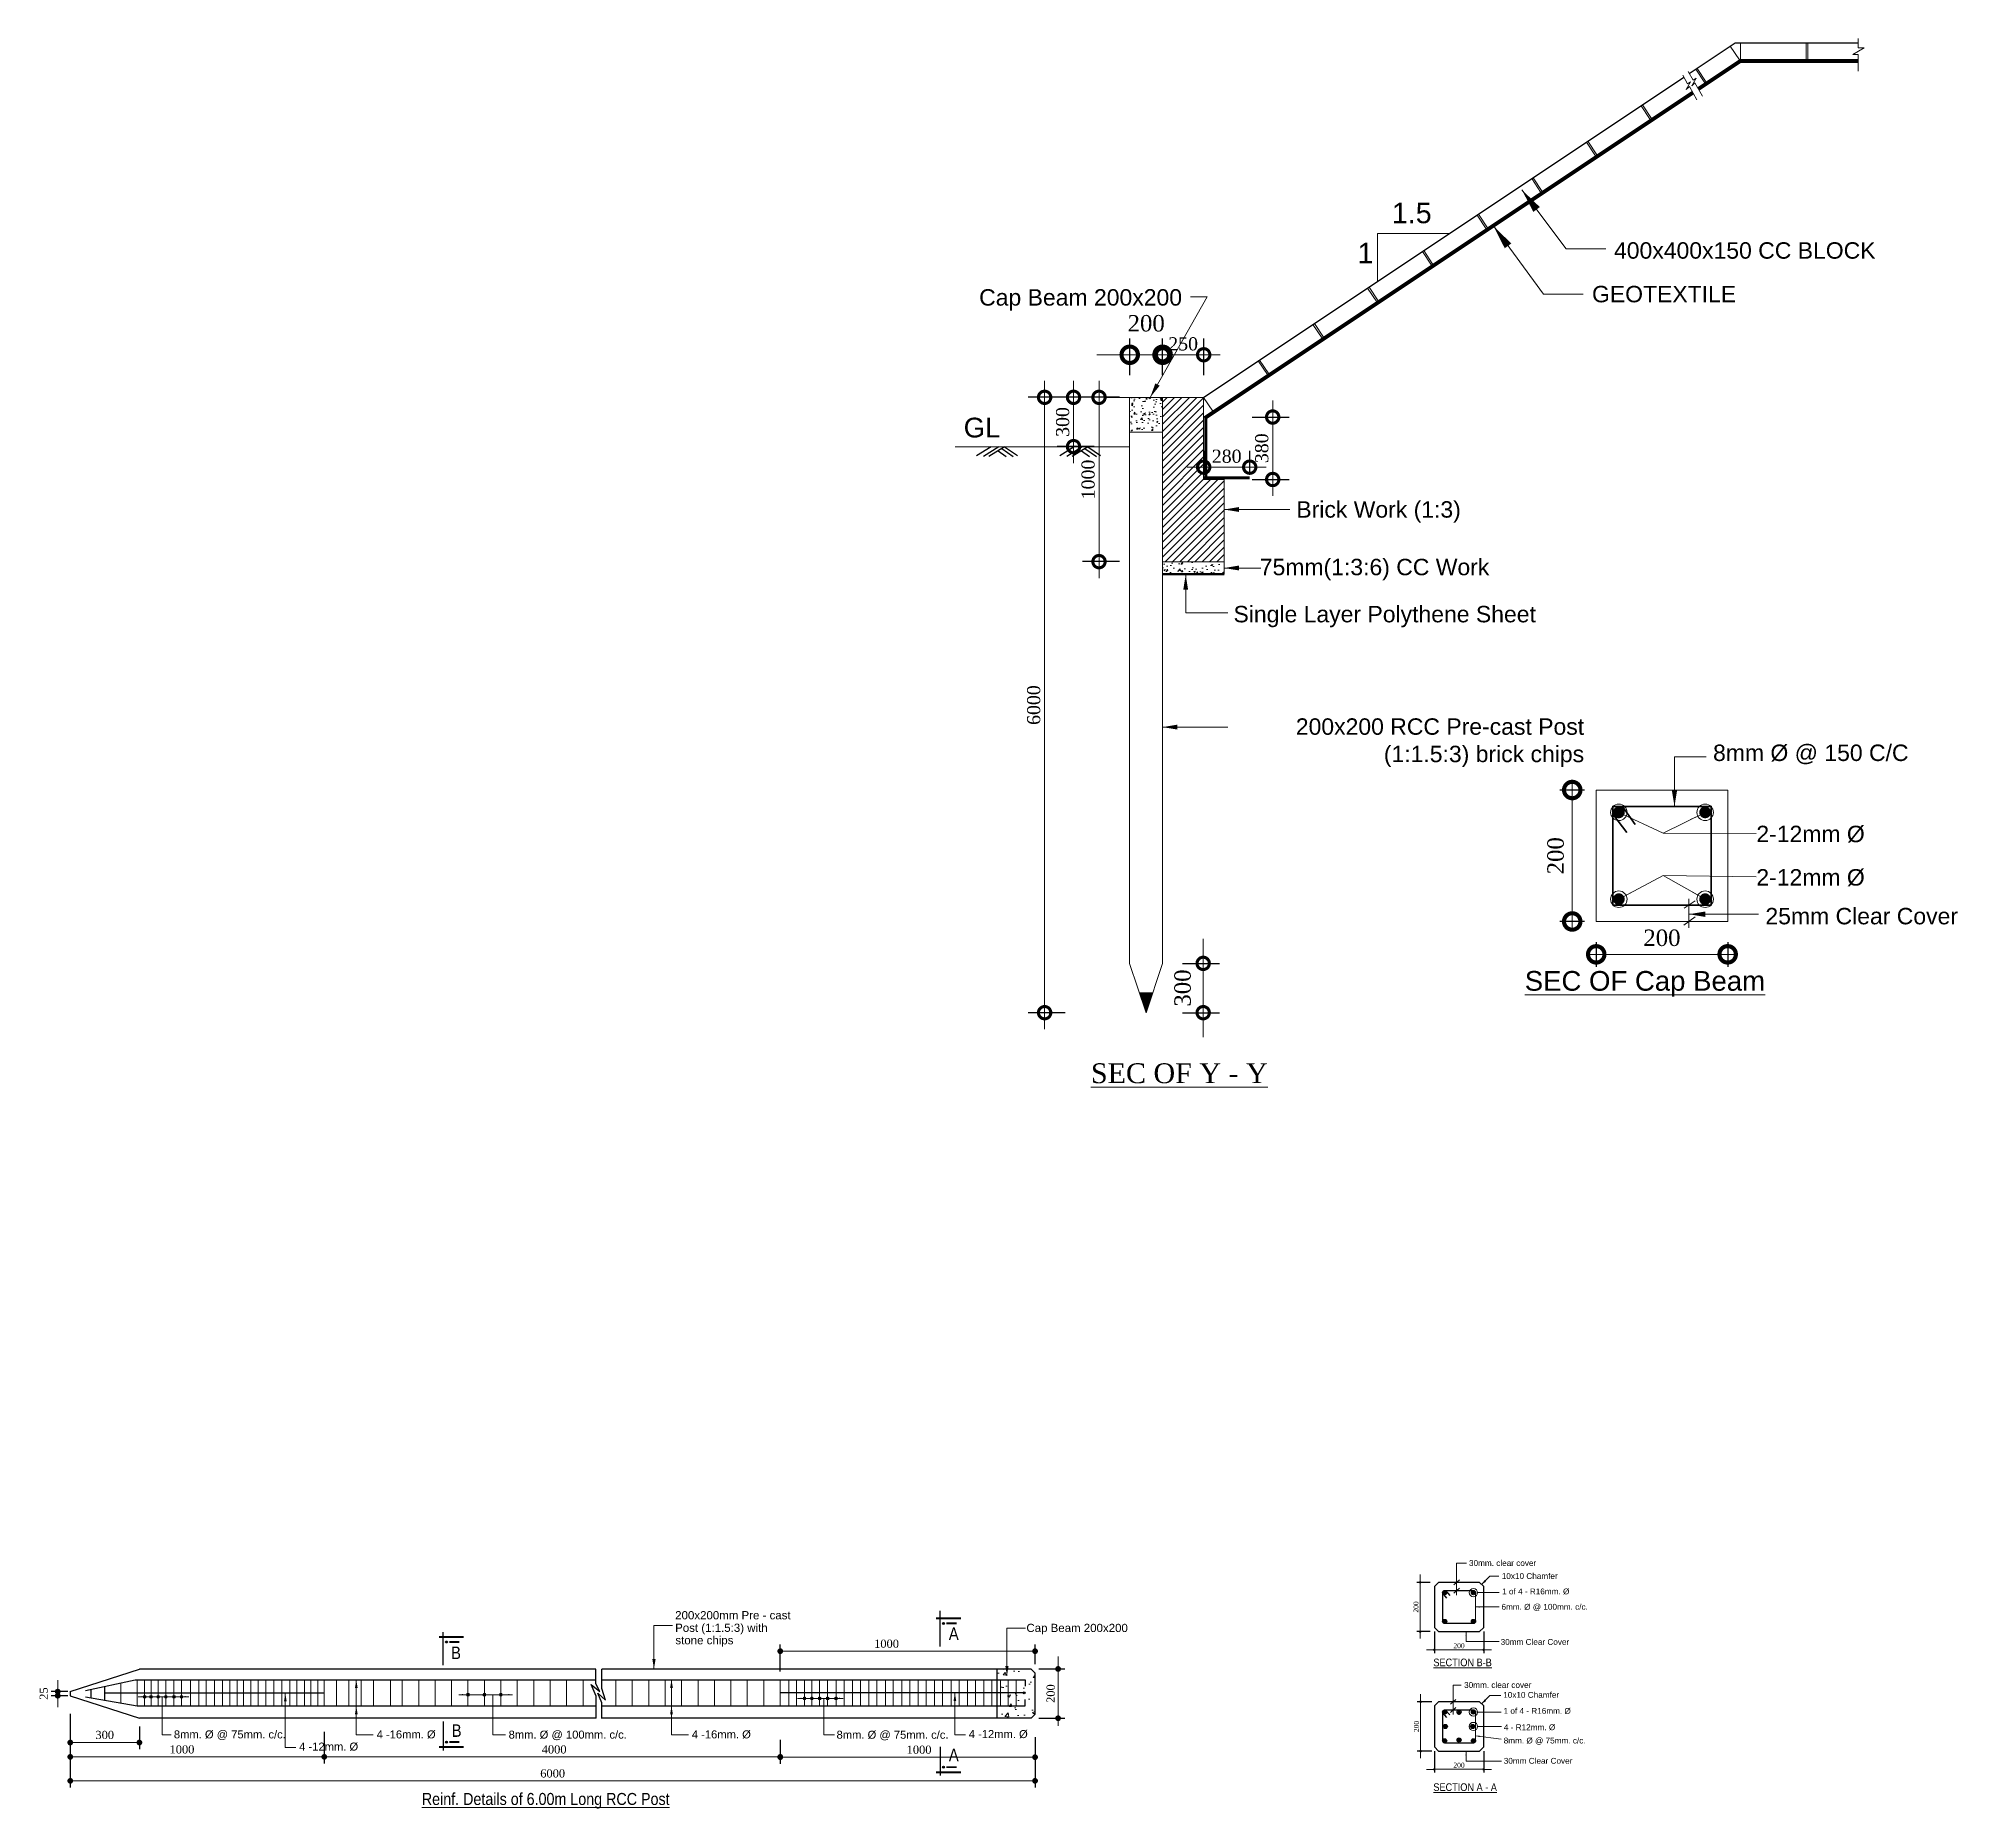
# Model space of a CAD drawing. Header units: millimetres. Extents: x -68595 to 8963, y 185076 to 197058.
# Drawn here: x -22802 to -11122, y 185076 to 195850 of the extents above; entities that cross this region are included whole.
import ezdxf

# ---------------------------------------------------------------- set-up
doc = ezdxf.new("R2010")
doc.units = ezdxf.units.MM
doc.header["$LTSCALE"] = 150
doc.header["$PDMODE"] = 35
for name, color, linetype, lineweight in [('Ber', 12, 'Continuous', 30), ('Binder', 12, 'Continuous', 20), ('Dimision', 4, 'Continuous', 9), ('Hatching', 35, 'Continuous', 18), ('Rod', 12, 'Continuous', 35), ('Structue', 7, 'Continuous', 18), ('Text', 7, 'Continuous', 15)]:
    doc.layers.add(name, color=color, linetype=linetype, lineweight=lineweight)
for name, color, linetype in [('Ber-1', 12, 'Continuous'), ('Extra Line', 7, 'Continuous'), ('Pile', 7, 'Continuous')]:
    doc.layers.add(name, color=color, linetype=linetype)
doc.styles.add('AR', font='arial.ttf', dxfattribs={"width": 0.85})
doc.styles.add('ROMANS', font='arial.ttf', dxfattribs={"height": 200})
doc.styles.get("Standard").update_dxf_attribs({"font": 'times.ttf'})
doc.dimstyles.new('ISO-25', dxfattribs={"dimtxt": 75, "dimasz": 50, "dimexe": 75, "dimexo": 45.625, "dimgap": 20, "dimtad": 1, "dimtoh": 1, "dimdec": 1, "dimdsep": 46, "dimtxsty": 'Standard', "dimblk": 'DOT', "dimcen": 300, "dimclrd": 256, "dimclre": 256, "dimclrt": 256, "dimadec": 0, "dimazin": 0, "dimtfac": 1, "dimtdec": 1, "dimtix": 1, "dimtmove": 0, "dimatfit": 3, "dimfxl": 75, "dimlwd": -1, "dimarcsym": 0})

msp = doc.modelspace()

# ---------------------------------------------------------------- texts
at = {"color": 7, "linetype": 'Continuous', "style": 'AR', "width": 0.85}
for s, p in [('A', (-17260.9, 186103.02)), ('B', (-20290.17, 185985.98)), ('B', (-20286.2, 185512.75)), ('A', (-17260.9, 185364.56))]:
    msp.add_text(s, height=75.79, dxfattribs=at).set_placement(p)
at = {"layer": 'Text', "style": 'ROMANS'}
for s, height, p in [('1.5', 125, (-14565.15, 194724.69)), ('1', 125, (-14773.98, 194480.34)), ('400x400x150 CC BLOCK', 100, (-13212.83, 194508.82)), (' Cap Beam 200x200', 100, (-17115.26, 194223.17)), ('GEOTEXTILE', 100, (-13346.64, 194243.38)), ('GL', 120, (-17170.76, 193421)), ('Brick Work (1:3)', 100, (-15146.11, 192932.78)), ('Single Layer Polythene Sheet', 100, (-15528.55, 192295.62)), ('8mm %%C @ 150 C/C ', 100, (-12609.97, 191451.71)), ('2-12mm %%C  ', 100, (-12346.46, 190957.79)), ('2-12mm %%C  ', 100, (-12346.46, 190693.6)), ('25mm Clear Cover', 100, (-12291.37, 190457.75)), ('200x200mm Pre - cast ', 50, (-18926.36, 186227.96)), ('Post (1:1.5:3) with ', 50, (-18926.53, 186151.51)), (' Cap Beam 200x200', 50, (-16808.27, 186150.71)), ('stone chips ', 50, (-18925.14, 186075.95))]:
    msp.add_text(s, height=height, dxfattribs=at).set_placement(p)
at = {"layer": 'Text', "ltscale": 50, "style": 'ROMANS'}
msp.add_text('%%USEC OF Cap Beam', height=120, dxfattribs=at).set_placement((-13756.02, 190053.58))
at = {"layer": 'Text', "ltscale": 50}
msp.add_text('%%USEC OF Y - Y', height=120.96, dxfattribs=at).set_placement((-16396.19, 189491.03))
at = {"layer": 'Text', "color": 7, "lineweight": 53, "ltscale": 30, "style": 'ROMANS'}
for s, p in [('30mm. clear cover', (-14095.3, 186552.66)), ('10x10 Chamfer', (-13895.75, 186473.42)), ('1 of 4 - R16mm. %%C', (-13893.67, 186379.9)), ('6mm. %%C @ 100mm. c/c. ', (-13897.77, 186286.32)), ('30mm Clear Cover', (-13902.71, 186072.66)), ('30mm. clear cover', (-14124.96, 185810.43)), ('10x10 Chamfer', (-13886.91, 185750.28)), ('1 of 4 - R16mm. %%C', (-13884.82, 185652.93)), ('8mm. %%C @ 75mm. c/c. ', (-13884.15, 185472.42)), ('4 - R12mm. %%C', (-13882.79, 185553.34)), ('30mm Clear Cover', (-13883.71, 185348.98))]:
    msp.add_text(s, height=35.6146, dxfattribs=at).set_placement(p)
at = {"layer": 'Text', "style": 'AR', "width": 0.85}
for s, p in [('%%USECTION B-B', (-14312.07, 185942.13)), ('%%USECTION A - A', (-14312.07, 185183.07))]:
    msp.add_text(s, height=46.875, dxfattribs=at).set_placement(p)
at = {"layer": 'Text', "char_height": 100, "attachment_point": 3, "style": 'ROMANS'}
for s, insert, width in [('75mm(1:3:6) CC Work', (-13971.56, 192682.25), 2031.8826), ('200x200 RCC Pre-cast Post (1:1.5:3) brick chips', (-13394.69, 191711.31), 2123.9385)]:
    msp.add_mtext(s, dxfattribs=dict(at, insert=insert, width=width))
at = {"layer": 'Text', "color": 7, "lineweight": 53, "ltscale": 30, "char_height": 48.7207, "attachment_point": 5, "style": 'ROMANS'}
for s, insert in [('8mm. %%C @ 75mm. c/c.', (-21636.53, 185522.77)), ('4 -16mm. %%C', (-20563.72, 185526.75)), ('8mm. %%C @ 100mm. c/c.', (-19580.32, 185521.42)), ('4 -16mm. %%C', (-18645.44, 185526.75)), ('8mm. %%C @ 75mm. c/c.', (-17603.55, 185520.66)), ('4 -12mm. %%C', (-16960.31, 185528.62)), ('4 -12mm. %%C', (-21035.14, 185452.58))]:
    msp.add_mtext(s, dxfattribs=dict(at, insert=insert))
at = {"layer": 'Text', "insert": (-20468.39, 185171.25), "char_height": 73.2422, "width": 27040, "attachment_point": 1, "line_spacing_factor": 1.1, "style": 'AR'}
msp.add_mtext('{\\LReinf. Details of 6.00m Long RCC Post}', dxfattribs=at)

# ---------------------------------------------------------------- blocks, each defined once
blk = doc.blocks.new('_DotSmall')
at = {"color": 0, "linetype": 'ByBlock', "const_width": 0.5}
blk.add_lwpolyline([(-0.0625, 0, 1), (0.0625, 0, 1)], format="xyb", close=True, dxfattribs=at)
blk = doc.blocks.new('*D40')
at = {"layer": 'Defpoints', "color": 0, "transparency": 16777216}
for p in [(-16160, 193924), (-16160, 193665), (-15960, 193665)]:
    blk.add_point(p, dxfattribs=at)
at = {"layer": 'Dimision', "lineweight": -2, "transparency": 16777216}
for p, q in [((-16160, 193799), (-16160, 194024)), ((-15960, 193799), (-15960, 194024))]:
    blk.add_line(p, q, dxfattribs=at)
at = {"layer": 'Dimision', "transparency": 16777216}
for p, q in [((-16160, 193924), (-16360, 193924)), ((-15960, 193924), (-16160, 193924)), ((-15960, 193924), (-15760, 193924))]:
    blk.add_line(p, q, dxfattribs=at)
at = {"layer": 'Dimision', "transparency": 16777216, "xscale": 200, "yscale": 200, "zscale": 200}
blk.add_blockref('_DotSmall', (-16160, 193924), dxfattribs=at)
at = {"layer": 'Dimision', "transparency": 16777216, "xscale": 200, "yscale": 200, "zscale": 200, "rotation": 180}
blk.add_blockref('_DotSmall', (-15960, 193924), dxfattribs=at)
at = {"layer": 'Dimision', "transparency": 16777216, "insert": (-16060, 194115), "char_height": 100, "attachment_point": 5}
blk.add_mtext('200', dxfattribs=at)
blk = doc.blocks.new('*D57')
at = {"layer": 'Defpoints', "color": 0, "transparency": 16777216}
for p in [(-15710, 193924), (-15960, 193665), (-15710, 193665)]:
    blk.add_point(p, dxfattribs=at)
at = {"layer": 'Dimision', "lineweight": -2, "transparency": 16777216}
for p, q in [((-15960, 193799), (-15960, 194024)), ((-15710, 193799), (-15710, 194024))]:
    blk.add_line(p, q, dxfattribs=at)
at = {"layer": 'Dimision', "transparency": 16777216}
blk.add_line((-16060, 193924), (-15610, 193924), dxfattribs=at)
at = {"layer": 'Dimision', "transparency": 16777216, "xscale": 150, "yscale": 150, "zscale": 150, "rotation": 180}
blk.add_blockref('_DotSmall', (-15960, 193924), dxfattribs=at)
at = {"layer": 'Dimision', "transparency": 16777216, "xscale": 150, "yscale": 150, "zscale": 150}
blk.add_blockref('_DotSmall', (-15710, 193924), dxfattribs=at)
at = {"layer": 'Dimision', "transparency": 16777216, "insert": (-15835, 193990), "char_height": 80, "attachment_point": 5}
blk.add_mtext('250', dxfattribs=at)
blk = doc.blocks.new('_Dot')
at = {"color": 0, "linetype": 'ByBlock', "lineweight": -2}
blk.add_line((-0.5, 0), (-1, 0), dxfattribs=at)
at = {"color": 0, "linetype": 'ByBlock', "const_width": 0.5}
blk.add_lwpolyline([(-0.25, 0, 1), (0.25, 0, 1)], format="xyb", close=True, dxfattribs=at)
blk = doc.blocks.new('*D54')
at = {"layer": 'Defpoints', "color": 0, "transparency": 16777216}
for p in [(-16000, 193665), (-16347, 192665), (-16000, 192665)]:
    blk.add_point(p, dxfattribs=at)
at = {"layer": 'Dimision', "lineweight": -2, "transparency": 16777216}
for p, q in [((-16222, 193665), (-16447, 193665)), ((-16222, 192665), (-16447, 192665))]:
    blk.add_line(p, q, dxfattribs=at)
at = {"layer": 'Dimision', "transparency": 16777216}
blk.add_line((-16347, 193765), (-16347, 192565), dxfattribs=at)
at = {"layer": 'Dimision', "transparency": 16777216, "xscale": 150, "yscale": 150, "zscale": 150}
for p, rotation in [((-16347, 193665), 90), ((-16347, 192665), 270)]:
    blk.add_blockref('_DotSmall', p, dxfattribs=dict(at, rotation=rotation))
at = {"layer": 'Dimision', "transparency": 16777216, "insert": (-16413, 193165), "char_height": 80, "attachment_point": 5, "rotation": 90}
blk.add_mtext('1000', dxfattribs=at)
blk = doc.blocks.new('*D45')
at = {"layer": 'Defpoints', "color": 0, "transparency": 16777216}
for p in [(-15960, 190220), (-16060, 189920), (-15713, 189920)]:
    blk.add_point(p, dxfattribs=at)
at = {"layer": 'Dimision', "transparency": 16777216}
for p, q in [((-15713, 190220), (-15713, 190370)), ((-15713, 190220), (-15713, 189920)), ((-15713, 189920), (-15713, 189770))]:
    blk.add_line(p, q, dxfattribs=at)
at = {"layer": 'Dimision', "lineweight": -2, "transparency": 16777216}
for p, q in [((-15838, 190220), (-15613, 190220)), ((-15838, 189920), (-15613, 189920))]:
    blk.add_line(p, q, dxfattribs=at)
at = {"layer": 'Dimision', "transparency": 16777216, "xscale": 150, "yscale": 150, "zscale": 150}
for p, rotation in [((-15713, 190220), 270), ((-15713, 189920), 90)]:
    blk.add_blockref('_DotSmall', p, dxfattribs=dict(at, rotation=rotation))
at = {"layer": 'Dimision', "transparency": 16777216, "insert": (-15838, 190070), "char_height": 100, "attachment_point": 5, "rotation": 90}
blk.add_mtext('300', dxfattribs=at)
blk = doc.blocks.new('*D46')
at = {"layer": 'Defpoints', "color": 0, "transparency": 16777216}
for p in [(-16171, 193665), (-16502, 193365), (-16171, 193365)]:
    blk.add_point(p, dxfattribs=at)
at = {"layer": 'Dimision', "lineweight": -2, "transparency": 16777216}
for p, q in [((-16377, 193665), (-16602, 193665)), ((-16377, 193365), (-16602, 193365))]:
    blk.add_line(p, q, dxfattribs=at)
at = {"layer": 'Dimision', "transparency": 16777216}
blk.add_line((-16502, 193765), (-16502, 193265), dxfattribs=at)
at = {"layer": 'Dimision', "transparency": 16777216, "xscale": 150, "yscale": 150, "zscale": 150}
for p, rotation in [((-16502, 193665), 90), ((-16502, 193365), 270)]:
    blk.add_blockref('_DotSmall', p, dxfattribs=dict(at, rotation=rotation))
at = {"layer": 'Dimision', "transparency": 16777216, "insert": (-16568, 193515), "char_height": 80, "attachment_point": 5, "rotation": 90}
blk.add_mtext('300', dxfattribs=at)
blk = doc.blocks.new('*D50')
at = {"layer": 'Defpoints', "color": 0, "transparency": 16777216}
for p in [(-16304, 193665), (-16678, 189920), (-16304, 189920)]:
    blk.add_point(p, dxfattribs=at)
at = {"layer": 'Dimision', "lineweight": -2, "transparency": 16777216}
for p, q in [((-16553, 193665), (-16778, 193665)), ((-16553, 189920), (-16778, 189920))]:
    blk.add_line(p, q, dxfattribs=at)
at = {"layer": 'Dimision', "transparency": 16777216}
blk.add_line((-16678, 193765), (-16678, 189820), dxfattribs=at)
at = {"layer": 'Dimision', "transparency": 16777216, "xscale": 150, "yscale": 150, "zscale": 150}
for p, rotation in [((-16678, 193665), 90), ((-16678, 189920), 270)]:
    blk.add_blockref('_DotSmall', p, dxfattribs=dict(at, rotation=rotation))
at = {"layer": 'Dimision', "transparency": 16777216, "insert": (-16744, 191792), "char_height": 80, "attachment_point": 5, "rotation": 90}
blk.add_mtext('6000', dxfattribs=at)
blk = doc.blocks.new('*D56')
at = {"layer": 'Defpoints', "color": 0, "ltscale": 10, "transparency": 16777216}
for p in [(-13321, 190475), (-12521, 190475), (-13321, 190275)]:
    blk.add_point(p, dxfattribs=at)
at = {"layer": 'Dimision', "ltscale": 10, "transparency": 16777216}
blk.add_line((-12461, 190275), (-13381, 190275), dxfattribs=at)
at = {"layer": 'Dimision', "lineweight": -2, "ltscale": 10, "transparency": 16777216}
for p, q in [((-13321, 190350), (-13321, 190200)), ((-12521, 190350), (-12521, 190200))]:
    blk.add_line(p, q, dxfattribs=at)
at = {"layer": 'Dimision', "ltscale": 10, "transparency": 16777216, "xscale": 200, "yscale": 200, "zscale": 200, "rotation": 180}
blk.add_blockref('_DotSmall', (-13321, 190275), dxfattribs=at)
at = {"layer": 'Dimision', "ltscale": 10, "transparency": 16777216, "xscale": 200, "yscale": 200, "zscale": 200}
blk.add_blockref('_DotSmall', (-12521, 190275), dxfattribs=at)
at = {"layer": 'Dimision', "ltscale": 10, "transparency": 16777216, "insert": (-12921, 190375), "char_height": 100, "attachment_point": 5}
blk.add_mtext('200', dxfattribs=at)
blk = doc.blocks.new('*D59')
at = {"layer": 'Defpoints', "color": 0, "ltscale": 10, "transparency": 16777216}
for p in [(-13321, 191275), (-13467, 190475), (-13321, 190475)]:
    blk.add_point(p, dxfattribs=at)
at = {"layer": 'Dimision', "ltscale": 10, "transparency": 16777216}
blk.add_line((-13467, 191335), (-13467, 190415), dxfattribs=at)
at = {"layer": 'Dimision', "lineweight": -2, "ltscale": 10, "transparency": 16777216}
for p, q in [((-13392, 191275), (-13542, 191275)), ((-13392, 190475), (-13542, 190475))]:
    blk.add_line(p, q, dxfattribs=at)
at = {"layer": 'Dimision', "ltscale": 10, "transparency": 16777216, "xscale": 200, "yscale": 200, "zscale": 200}
for p, rotation in [((-13467, 191275), 90), ((-13467, 190475), 270)]:
    blk.add_blockref('_DotSmall', p, dxfattribs=dict(at, rotation=rotation))
at = {"layer": 'Dimision', "ltscale": 10, "transparency": 16777216, "insert": (-13568, 190875), "char_height": 100, "attachment_point": 5, "rotation": 90}
blk.add_mtext('200', dxfattribs=at)
blk = doc.blocks.new('*D62')
at = {"layer": 'Defpoints', "color": 0, "ltscale": 5, "transparency": 16777216}
for p in [(-22608, 185638), (-21062, 185593), (-21062, 185391)]:
    blk.add_point(p, dxfattribs=at)
at = {"layer": 'Dimision', "lineweight": -2, "ltscale": 5, "transparency": 16777216}
for p, q in [((-22608, 185588), (-22608, 185351)), ((-21062, 185543), (-21062, 185351))]:
    blk.add_line(p, q, dxfattribs=at)
at = {"layer": 'Dimision', "ltscale": 5, "transparency": 16777216}
blk.add_line((-22573, 185391), (-21097, 185391), dxfattribs=at)
at = {"layer": 'Dimision', "ltscale": 5, "transparency": 16777216, "xscale": 35, "yscale": 35, "zscale": 35, "rotation": 180}
blk.add_blockref('_Dot', (-22608, 185391), dxfattribs=at)
at = {"layer": 'Dimision', "ltscale": 5, "transparency": 16777216, "xscale": 35, "yscale": 35, "zscale": 35}
blk.add_blockref('_Dot', (-21062, 185391), dxfattribs=at)
at = {"layer": 'Dimision', "ltscale": 5, "transparency": 16777216, "insert": (-21928, 185436), "char_height": 50, "attachment_point": 5}
blk.add_mtext('1000', dxfattribs=at)
blk = doc.blocks.new('*D63')
at = {"layer": 'Defpoints', "color": 0, "ltscale": 5, "transparency": 16777216}
for p in [(-21062, 185593), (-18287, 185544), (-18287, 185391)]:
    blk.add_point(p, dxfattribs=at)
at = {"layer": 'Dimision', "lineweight": -2, "ltscale": 5, "transparency": 16777216}
for p, q in [((-21062, 185543), (-21062, 185351)), ((-18287, 185494), (-18287, 185351))]:
    blk.add_line(p, q, dxfattribs=at)
at = {"layer": 'Dimision', "ltscale": 5, "transparency": 16777216}
blk.add_line((-21027, 185391), (-18322, 185391), dxfattribs=at)
at = {"layer": 'Dimision', "ltscale": 5, "transparency": 16777216, "xscale": 35, "yscale": 35, "zscale": 35, "rotation": 180}
blk.add_blockref('_Dot', (-21062, 185391), dxfattribs=at)
at = {"layer": 'Dimision', "ltscale": 5, "transparency": 16777216, "xscale": 35, "yscale": 35, "zscale": 35}
blk.add_blockref('_Dot', (-18287, 185391), dxfattribs=at)
at = {"layer": 'Dimision', "ltscale": 5, "transparency": 16777216, "insert": (-19663, 185436), "char_height": 50, "attachment_point": 5}
blk.add_mtext('4000', dxfattribs=at)
blk = doc.blocks.new('*D64')
at = {"layer": 'Defpoints', "color": 0, "ltscale": 5, "transparency": 16777216}
for p in [(-18287, 185544), (-16736, 185560), (-16736, 185389)]:
    blk.add_point(p, dxfattribs=at)
at = {"layer": 'Dimision', "lineweight": -2, "ltscale": 5, "transparency": 16777216}
for p, q in [((-18287, 185494), (-18287, 185349)), ((-16736, 185510), (-16736, 185349))]:
    blk.add_line(p, q, dxfattribs=at)
at = {"layer": 'Dimision', "ltscale": 5, "transparency": 16777216}
blk.add_line((-18252, 185389), (-16771, 185389), dxfattribs=at)
at = {"layer": 'Dimision', "ltscale": 5, "transparency": 16777216, "xscale": 35, "yscale": 35, "zscale": 35, "rotation": 180}
blk.add_blockref('_Dot', (-18287, 185389), dxfattribs=at)
at = {"layer": 'Dimision', "ltscale": 5, "transparency": 16777216, "xscale": 35, "yscale": 35, "zscale": 35}
blk.add_blockref('_Dot', (-16736, 185389), dxfattribs=at)
at = {"layer": 'Dimision', "ltscale": 5, "transparency": 16777216, "insert": (-17442, 185434), "char_height": 50, "attachment_point": 5}
blk.add_mtext('1000', dxfattribs=at)
blk = doc.blocks.new('*D65')
at = {"layer": 'Defpoints', "color": 0, "ltscale": 5, "transparency": 16777216}
for p in [(-16763, 185926), (-16763, 185626), (-16596, 185626)]:
    blk.add_point(p, dxfattribs=at)
at = {"layer": 'Dimision', "lineweight": -2, "ltscale": 5, "transparency": 16777216}
for p, q in [((-16713, 185926), (-16556, 185926)), ((-16713, 185626), (-16556, 185626))]:
    blk.add_line(p, q, dxfattribs=at)
at = {"layer": 'Dimision', "ltscale": 5, "transparency": 16777216}
blk.add_line((-16596, 185891), (-16596, 185661), dxfattribs=at)
at = {"layer": 'Dimision', "ltscale": 5, "transparency": 16777216, "xscale": 35, "yscale": 35, "zscale": 35}
for p, rotation in [((-16596, 185926), 90), ((-16596, 185626), 270)]:
    blk.add_blockref('_Dot', p, dxfattribs=dict(at, rotation=rotation))
at = {"layer": 'Dimision', "ltscale": 5, "transparency": 16777216, "insert": (-16641, 185776), "char_height": 50, "attachment_point": 5, "rotation": 90}
blk.add_mtext('200', dxfattribs=at)
blk = doc.blocks.new('*D66')
at = {"layer": 'Defpoints', "color": 0, "ltscale": 5, "transparency": 16777216}
for p in [(-22684, 185763), (-22572, 185788), (-22572, 185763)]:
    blk.add_point(p, dxfattribs=at)
at = {"layer": 'Dimision', "ltscale": 5, "transparency": 16777216}
for p, q in [((-22684, 185823), (-22684, 185858)), ((-22684, 185788), (-22684, 185763)), ((-22684, 185728), (-22684, 185693))]:
    blk.add_line(p, q, dxfattribs=at)
at = {"layer": 'Dimision', "lineweight": -2, "ltscale": 5, "transparency": 16777216}
for p, q in [((-22622, 185788), (-22724, 185788)), ((-22622, 185763), (-22724, 185763))]:
    blk.add_line(p, q, dxfattribs=at)
at = {"layer": 'Dimision', "ltscale": 5, "transparency": 16777216, "xscale": 35, "yscale": 35, "zscale": 35}
for p, rotation in [((-22684, 185788), 270), ((-22684, 185763), 90)]:
    blk.add_blockref('_Dot', p, dxfattribs=dict(at, rotation=rotation))
at = {"layer": 'Dimision', "ltscale": 5, "transparency": 16777216, "insert": (-22769, 185776), "char_height": 50, "attachment_point": 5, "rotation": 90}
blk.add_mtext('25', dxfattribs=at)
blk = doc.blocks.new('*D67')
at = {"layer": 'Defpoints', "color": 0, "ltscale": 5, "transparency": 16777216}
for p in [(-22608, 185702), (-22187, 185626), (-22187, 185478)]:
    blk.add_point(p, dxfattribs=at)
at = {"layer": 'Dimision', "lineweight": -2, "ltscale": 5, "transparency": 16777216}
for p, q in [((-22608, 185652), (-22608, 185438)), ((-22187, 185576), (-22187, 185438))]:
    blk.add_line(p, q, dxfattribs=at)
at = {"layer": 'Dimision', "ltscale": 5, "transparency": 16777216}
blk.add_line((-22573, 185478), (-22222, 185478), dxfattribs=at)
at = {"layer": 'Dimision', "ltscale": 5, "transparency": 16777216, "xscale": 35, "yscale": 35, "zscale": 35, "rotation": 180}
blk.add_blockref('_Dot', (-22608, 185478), dxfattribs=at)
at = {"layer": 'Dimision', "ltscale": 5, "transparency": 16777216, "xscale": 35, "yscale": 35, "zscale": 35}
blk.add_blockref('_Dot', (-22187, 185478), dxfattribs=at)
at = {"layer": 'Dimision', "ltscale": 5, "transparency": 16777216, "insert": (-22398, 185524), "char_height": 50, "attachment_point": 5}
blk.add_mtext('300', dxfattribs=at)
blk = doc.blocks.new('*D60')
at = {"layer": 'Defpoints', "color": 0, "ltscale": 5, "transparency": 16777216}
for p in [(-22608, 185399), (-16736, 185416), (-16736, 185245)]:
    blk.add_point(p, dxfattribs=at)
at = {"layer": 'Dimision', "lineweight": -2, "ltscale": 5, "transparency": 16777216}
for p, q in [((-22608, 185349), (-22608, 185205)), ((-16736, 185366), (-16736, 185205))]:
    blk.add_line(p, q, dxfattribs=at)
at = {"layer": 'Dimision', "ltscale": 5, "transparency": 16777216}
blk.add_line((-22573, 185245), (-16771, 185245), dxfattribs=at)
at = {"layer": 'Dimision', "ltscale": 5, "transparency": 16777216, "xscale": 35, "yscale": 35, "zscale": 35, "rotation": 180}
blk.add_blockref('_Dot', (-22608, 185245), dxfattribs=at)
at = {"layer": 'Dimision', "ltscale": 5, "transparency": 16777216, "xscale": 35, "yscale": 35, "zscale": 35}
blk.add_blockref('_Dot', (-16736, 185245), dxfattribs=at)
at = {"layer": 'Dimision', "ltscale": 5, "transparency": 16777216, "insert": (-19672, 185290), "char_height": 50, "attachment_point": 5}
blk.add_mtext('6000', dxfattribs=at)
blk = doc.blocks.new('*D61')
at = {"layer": 'Defpoints', "color": 0, "ltscale": 5, "transparency": 16777216}
for p in [(-16736, 186034), (-18287, 185861), (-16736, 185905)]:
    blk.add_point(p, dxfattribs=at)
at = {"layer": 'Dimision', "lineweight": -2, "ltscale": 5, "transparency": 16777216}
for p, q in [((-18287, 185911), (-18287, 186074)), ((-16736, 185955), (-16736, 186074))]:
    blk.add_line(p, q, dxfattribs=at)
at = {"layer": 'Dimision', "ltscale": 5, "transparency": 16777216}
blk.add_line((-18252, 186034), (-16771, 186034), dxfattribs=at)
at = {"layer": 'Dimision', "ltscale": 5, "transparency": 16777216, "xscale": 35, "yscale": 35, "zscale": 35, "rotation": 180}
blk.add_blockref('_Dot', (-18287, 186034), dxfattribs=at)
at = {"layer": 'Dimision', "ltscale": 5, "transparency": 16777216, "xscale": 35, "yscale": 35, "zscale": 35}
blk.add_blockref('_Dot', (-16736, 186034), dxfattribs=at)
at = {"layer": 'Dimision', "ltscale": 5, "transparency": 16777216, "insert": (-17640, 186079), "char_height": 50, "attachment_point": 5}
blk.add_mtext('1000', dxfattribs=at)
blk = doc.blocks.new('*D68')
at = {"layer": 'Defpoints', "color": 0, "ltscale": 5, "transparency": 16777216}
for p in [(-14282, 186453), (-14392, 186153), (-14282, 186153)]:
    blk.add_point(p, dxfattribs=at)
at = {"layer": 'Dimision', "lineweight": -2, "ltscale": 5, "transparency": 16777216}
for p, q in [((-14332, 186453), (-14412, 186453)), ((-14332, 186153), (-14412, 186153))]:
    blk.add_line(p, q, dxfattribs=at)
at = {"layer": 'Dimision', "ltscale": 5, "transparency": 16777216}
blk.add_line((-14392, 186438), (-14392, 186168), dxfattribs=at)
at = {"layer": 'Dimision', "ltscale": 5, "transparency": 16777216, "xscale": 15, "yscale": 15, "zscale": 15}
for p, rotation in [((-14392, 186453), 90), ((-14392, 186153), 270)]:
    blk.add_blockref('_Dot', p, dxfattribs=dict(at, rotation=rotation))
at = {"layer": 'Dimision', "ltscale": 5, "transparency": 16777216, "insert": (-14418, 186303), "char_height": 30, "attachment_point": 5, "rotation": 90}
blk.add_mtext('200', dxfattribs=at)
blk = doc.blocks.new('*D69')
at = {"layer": 'Defpoints', "color": 0, "ltscale": 5, "transparency": 16777216}
for p in [(-14306, 186203), (-14006, 186203), (-14006, 186042)]:
    blk.add_point(p, dxfattribs=at)
at = {"layer": 'Dimision', "lineweight": -2, "ltscale": 5, "transparency": 16777216}
for p, q in [((-14306, 186153), (-14306, 186022)), ((-14006, 186153), (-14006, 186022))]:
    blk.add_line(p, q, dxfattribs=at)
at = {"layer": 'Dimision', "ltscale": 5, "transparency": 16777216}
blk.add_line((-14291, 186042), (-14021, 186042), dxfattribs=at)
at = {"layer": 'Dimision', "ltscale": 5, "transparency": 16777216, "xscale": 15, "yscale": 15, "zscale": 15, "rotation": 180}
blk.add_blockref('_Dot', (-14306, 186042), dxfattribs=at)
at = {"layer": 'Dimision', "ltscale": 5, "transparency": 16777216, "xscale": 15, "yscale": 15, "zscale": 15}
blk.add_blockref('_Dot', (-14006, 186042), dxfattribs=at)
at = {"layer": 'Dimision', "ltscale": 5, "transparency": 16777216, "insert": (-14156, 186067), "char_height": 30, "attachment_point": 5}
blk.add_mtext('200', dxfattribs=at)
blk = doc.blocks.new('*D70')
at = {"layer": 'Defpoints', "color": 0, "ltscale": 5, "transparency": 16777216}
for p in [(-14271, 185726), (-14390, 185426), (-14271, 185426)]:
    blk.add_point(p, dxfattribs=at)
at = {"layer": 'Dimision', "lineweight": -2, "ltscale": 5, "transparency": 16777216}
for p, q in [((-14321, 185726), (-14410, 185726)), ((-14321, 185426), (-14410, 185426))]:
    blk.add_line(p, q, dxfattribs=at)
at = {"layer": 'Dimision', "ltscale": 5, "transparency": 16777216}
blk.add_line((-14390, 185711), (-14390, 185441), dxfattribs=at)
at = {"layer": 'Dimision', "ltscale": 5, "transparency": 16777216, "xscale": 15, "yscale": 15, "zscale": 15}
for p, rotation in [((-14390, 185726), 90), ((-14390, 185426), 270)]:
    blk.add_blockref('_Dot', p, dxfattribs=dict(at, rotation=rotation))
at = {"layer": 'Dimision', "ltscale": 5, "transparency": 16777216, "insert": (-14415, 185576), "char_height": 30, "attachment_point": 5, "rotation": 90}
blk.add_mtext('200', dxfattribs=at)
blk = doc.blocks.new('*D71')
at = {"layer": 'Defpoints', "color": 0, "ltscale": 5, "transparency": 16777216}
for p in [(-14306, 185476), (-14006, 185476), (-14006, 185315)]:
    blk.add_point(p, dxfattribs=at)
at = {"layer": 'Dimision', "lineweight": -2, "ltscale": 5, "transparency": 16777216}
for p, q in [((-14306, 185426), (-14306, 185295)), ((-14006, 185426), (-14006, 185295))]:
    blk.add_line(p, q, dxfattribs=at)
at = {"layer": 'Dimision', "ltscale": 5, "transparency": 16777216}
blk.add_line((-14291, 185315), (-14021, 185315), dxfattribs=at)
at = {"layer": 'Dimision', "ltscale": 5, "transparency": 16777216, "xscale": 15, "yscale": 15, "zscale": 15, "rotation": 180}
blk.add_blockref('_Dot', (-14306, 185315), dxfattribs=at)
at = {"layer": 'Dimision', "ltscale": 5, "transparency": 16777216, "xscale": 15, "yscale": 15, "zscale": 15}
blk.add_blockref('_Dot', (-14006, 185315), dxfattribs=at)
at = {"layer": 'Dimision', "ltscale": 5, "transparency": 16777216, "insert": (-14156, 185340), "char_height": 30, "attachment_point": 5}
blk.add_mtext('200', dxfattribs=at)
blk = doc.blocks.new('*D75')
at = {"layer": 'Defpoints', "color": 0, "transparency": 16777216}
for p in [(-15697, 193545), (-15697, 193165), (-15290, 193165)]:
    blk.add_point(p, dxfattribs=at)
at = {"layer": 'Dimision', "lineweight": -2, "transparency": 16777216}
for p, q in [((-15415, 193545), (-15190, 193545)), ((-15415, 193165), (-15190, 193165))]:
    blk.add_line(p, q, dxfattribs=at)
at = {"layer": 'Dimision', "transparency": 16777216}
blk.add_line((-15290, 193645), (-15290, 193065), dxfattribs=at)
at = {"layer": 'Dimision', "transparency": 16777216, "xscale": 150, "yscale": 150, "zscale": 150}
for p, rotation in [((-15290, 193545), 90), ((-15290, 193165), 270)]:
    blk.add_blockref('_DotSmall', p, dxfattribs=dict(at, rotation=rotation))
at = {"layer": 'Dimision', "transparency": 16777216, "insert": (-15356, 193355), "char_height": 80, "attachment_point": 5, "rotation": 90}
blk.add_mtext('380', dxfattribs=at)
blk = doc.blocks.new('*D76')
at = {"layer": 'Defpoints', "color": 0, "transparency": 16777216}
for p in [(-15430, 193240), (-15710, 193175), (-15430, 193175)]:
    blk.add_point(p, dxfattribs=at)
at = {"layer": 'Dimision', "lineweight": -2, "transparency": 16777216}
for p, q in [((-15710, 193200), (-15710, 193340)), ((-15430, 193200), (-15430, 193340))]:
    blk.add_line(p, q, dxfattribs=at)
at = {"layer": 'Dimision', "transparency": 16777216}
blk.add_line((-15810, 193240), (-15330, 193240), dxfattribs=at)
at = {"layer": 'Dimision', "transparency": 16777216, "xscale": 150, "yscale": 150, "zscale": 150, "rotation": 180}
blk.add_blockref('_DotSmall', (-15710, 193240), dxfattribs=at)
at = {"layer": 'Dimision', "transparency": 16777216, "xscale": 150, "yscale": 150, "zscale": 150}
blk.add_blockref('_DotSmall', (-15430, 193240), dxfattribs=at)
at = {"layer": 'Dimision', "transparency": 16777216, "insert": (-15570, 193306), "char_height": 80, "attachment_point": 5}
blk.add_mtext('280', dxfattribs=at)

# ---------------------------------------------------------------- dimensions: what is measured, and where the dimension line sits
at = {"layer": 'Dimision'}
for base, p1, p2, angle, text, override, picture, middle in [((-16160.45, 193924.16), (-15960.45, 193664.54), (-16160.45, 193664.54), 180, '200', {"dimtxt": 100, "dimasz": 200, "dimexe": 100, "dimexo": 25, "dimgap": 140, "dimblk1": 'DotSmall', "dimblk2": 'DotSmall', "dimsah": 1, "dimdle": 100, "dimfxl": 125, "dimfxlon": 1}, '*D40', (-16060.45, 194115.03)), ((-15710.45, 193924.16), (-15960.45, 193664.54), (-15710.45, 193664.54), 180, '250', {"dimtxt": 80, "dimasz": 150, "dimexe": 100, "dimexo": 25, "dimgap": 25, "dimblk1": 'DotSmall', "dimblk2": 'DotSmall', "dimsah": 1, "dimdle": 100, "dimfxl": 125, "dimfxlon": 1}, '*D57', (-15835.45, 193989.86)), ((-16678.25, 189919.81), (-16304.04, 193664.54), (-16304.04, 189919.81), 90, '6000', {"dimtxt": 80, "dimasz": 150, "dimexe": 100, "dimexo": 25, "dimgap": 25, "dimblk1": 'DotSmall', "dimblk2": 'DotSmall', "dimsah": 1, "dimdle": 100, "dimfxl": 125, "dimfxlon": 1}, '*D50', (-16743.95, 191792.18)), ((-16501.98, 193364.54), (-16170.57, 193664.54), (-16170.57, 193364.54), 90, '300', {"dimtxt": 80, "dimasz": 150, "dimexe": 100, "dimexo": 25, "dimgap": 25, "dimblk1": 'DotSmall', "dimblk2": 'DotSmall', "dimsah": 1, "dimdle": 100, "dimfxl": 125, "dimfxlon": 1}, '*D46', (-16567.67, 193514.54))]:
    dim = msp.add_linear_dim(base=base, p1=p1, p2=p2, angle=angle, text=text, dimstyle='ISO-25', override=override, dxfattribs=at)
    dim.commit()
    dim.dimension.update_dxf_attribs({"geometry": picture, "text_midpoint": middle})
dim = msp.add_linear_dim(base=(-16346.93, 192664.54), p1=(-15999.7, 193664.54), p2=(-15999.7, 192664.54), angle=90, text='1000', dimstyle='ISO-25', override={"dimtxt": 80, "dimasz": 150, "dimexe": 100, "dimexo": 25, "dimgap": 25, "dimblk1": 'DotSmall', "dimblk2": 'DotSmall', "dimsah": 1, "dimdle": 100, "dimfxl": 125, "dimfxlon": 1}, dxfattribs=at)
dim.commit()
dim.dimension.update_dxf_attribs({"geometry": '*D54', "text_midpoint": (-16346.93, 193164.54), "dimtype": 160})
for base, p1, p2, override, picture, middle in [((-15289.84, 193164.79), (-15696.89, 193544.79), (-15696.89, 193164.79), {"dimtxt": 80, "dimasz": 150, "dimexe": 100, "dimexo": 25, "dimgap": 25, "dimblk1": 'DotSmall', "dimblk2": 'DotSmall', "dimsah": 1, "dimdle": 100, "dimfxl": 125, "dimfxlon": 1}, '*D75', (-15355.53, 193354.79)), ((-15712.5448, 189919.815), (-15960.4521, 190219.8621), (-16060.4521, 189919.815), {"dimtxt": 100, "dimasz": 150, "dimexe": 100, "dimexo": 25, "dimgap": 75, "dimblk1": 'DotSmall', "dimblk2": 'DotSmall', "dimsah": 1, "dimdle": 100, "dimfxl": 125, "dimfxlon": 1}, '*D45', (-15838.41, 190069.8385))]:
    dim = msp.add_linear_dim(base=base, p1=p1, p2=p2, angle=90, dimstyle='ISO-25', override=override, dxfattribs=at)
    dim.commit()
    dim.dimension.update_dxf_attribs({"geometry": picture, "text_midpoint": middle})
dim = msp.add_linear_dim(base=(-15430.45, 193240.47), p1=(-15710.45, 193174.99), p2=(-15430.45, 193174.99), dimstyle='ISO-25', override={"dimtxt": 80, "dimasz": 150, "dimexe": 100, "dimexo": 25, "dimgap": 25, "dimblk1": 'DotSmall', "dimblk2": 'DotSmall', "dimsah": 1, "dimdle": 100, "dimfxl": 125, "dimfxlon": 1}, dxfattribs=at)
dim.commit()
dim.dimension.update_dxf_attribs({"geometry": '*D76', "text_midpoint": (-15570.45, 193306.16)})
at = {"layer": 'Dimision', "ltscale": 10}
dim = msp.add_linear_dim(base=(-13466.98, 190474.86), p1=(-13320.72, 191274.86), p2=(-13320.72, 190474.86), angle=90, dimstyle='ISO-25', override={"dimtxt": 100, "dimasz": 200, "dimgap": 50, "dimlfac": 0.25, "dimblk1": 'DotSmall', "dimblk2": 'DotSmall', "dimsah": 1, "dimdle": 60, "dimfxlon": 1}, dxfattribs=at)
dim.commit()
dim.dimension.update_dxf_attribs({"geometry": '*D59', "text_midpoint": (-13567.85, 190874.86)})
dim = msp.add_linear_dim(base=(-13320.72, 190274.56), p1=(-12520.72, 190474.86), p2=(-13320.72, 190474.86), dimstyle='ISO-25', override={"dimtxt": 100, "dimasz": 200, "dimgap": 50, "dimlfac": 0.25, "dimblk1": 'DotSmall', "dimblk2": 'DotSmall', "dimsah": 1, "dimdle": 60, "dimfxlon": 1}, dxfattribs=at)
dim.commit()
dim.dimension.update_dxf_attribs({"geometry": '*D56', "text_midpoint": (-12920.72, 190375.42)})
at = {"layer": 'Dimision', "ltscale": 5}
for base, p1, p2, override, picture, middle in [((-14392.39, 186152.89), (-14281.87, 186452.89), (-14281.87, 186152.89), {"dimtxt": 30, "dimasz": 15, "dimexe": 20, "dimexo": 50, "dimgap": 10}, '*D68', (-14417.65, 186302.89)), ((-16595.83, 185625.5), (-16762.83, 185925.5), (-16762.83, 185625.5), {"dimtxt": 50, "dimasz": 35, "dimexe": 40, "dimexo": 50, "dimgap": 20}, '*D65', (-16641.26, 185775.5)), ((-14389.93, 185425.92), (-14270.66, 185725.92), (-14270.66, 185425.92), {"dimtxt": 30, "dimasz": 15, "dimexe": 20, "dimexo": 50, "dimgap": 10}, '*D70', (-14415.19, 185575.92))]:
    dim = msp.add_linear_dim(base=base, p1=p1, p2=p2, angle=90, text='200', dimstyle='ISO-25', override=override, dxfattribs=at)
    dim.commit()
    dim.dimension.update_dxf_attribs({"geometry": picture, "text_midpoint": middle})
for base, p1, p2, text, override, picture, middle in [((-14005.74, 186041.74), (-14305.74, 186203.14), (-14005.74, 186203.14), '200', {"dimtxt": 30, "dimasz": 15, "dimexe": 20, "dimexo": 50, "dimgap": 10}, '*D69', (-14155.74, 186067)), ((-22187.34, 185478.24), (-22607.71, 185701.52), (-22187.34, 185625.5), '300', {"dimtxt": 50, "dimasz": 35, "dimexe": 40, "dimexo": 50, "dimgap": 20}, '*D67', (-22397.52, 185523.67)), ((-14005.74, 185314.77), (-14305.74, 185476.17), (-14005.74, 185476.17), '200', {"dimtxt": 30, "dimasz": 15, "dimexe": 20, "dimexo": 50, "dimgap": 10}, '*D71', (-14155.74, 185340.03))]:
    dim = msp.add_linear_dim(base=base, p1=p1, p2=p2, text=text, dimstyle='ISO-25', override=override, dxfattribs=at)
    dim.commit()
    dim.dimension.update_dxf_attribs({"geometry": picture, "text_midpoint": middle})
for base, p1, p2, text, picture, middle in [((-16735.59, 186033.7), (-18287.34, 185860.5), (-16735.59, 185905.08), '1000', '*D61', (-17640.25, 186033.7)), ((-21062.34, 185390.89), (-22607.71, 185638.24), (-21062.34, 185593.2), '1000', '*D62', (-21927.96, 185390.89)), ((-18287.34, 185390.89), (-21062.34, 185593.2), (-18287.34, 185543.6), '4000', '*D63', (-19662.93, 185390.89)), ((-16735.59, 185389), (-18287.34, 185543.6), (-16735.59, 185560.01), '1000', '*D64', (-17441.88, 185389)), ((-16735.59, 185244.71), (-22607.71, 185399.32), (-16735.59, 185415.73), '6000', '*D60', (-19671.65, 185244.71))]:
    dim = msp.add_linear_dim(base=base, p1=p1, p2=p2, text=text, dimstyle='ISO-25', override={"dimtxt": 50, "dimasz": 35, "dimexe": 40, "dimexo": 50, "dimgap": 20}, dxfattribs=at)
    dim.commit()
    dim.dimension.update_dxf_attribs({"geometry": picture, "text_midpoint": middle, "dimtype": 160})
dim = msp.add_linear_dim(base=(-22683.63, 185763), p1=(-22572.45, 185788), p2=(-22572.45, 185763), angle=90, dimstyle='ISO-25', override={"dimtxt": 50, "dimasz": 35, "dimexe": 40, "dimexo": 50, "dimgap": 60}, dxfattribs=at)
dim.commit()
dim.dimension.update_dxf_attribs({"geometry": '*D66', "text_midpoint": (-22683.63, 185775.5), "dimtype": 160})

# ---------------------------------------------------------------- hatches: boundary and pattern name
at = {"layer": 'Ber', "ltscale": 5}
for points in [[(-14230.74, 186390.39, 1), (-14255.74, 186390.39, 1)], [(-14055.74, 186390.39, 1), (-14080.74, 186390.39, 1)], [(-14230.74, 186215.39, 1), (-14255.74, 186215.39, 1)], [(-14055.74, 186215.39, 1), (-14080.74, 186215.39, 1)], [(-16802.29, 185786.5, 1), (-16802.29, 185774.5, 1)], [(-14230.74, 185663.42, 1), (-14255.74, 185663.42, 1)], [(-14143.24, 185658.32, 1), (-14168.24, 185658.32, 1)], [(-14055.74, 185663.42, 1), (-14080.74, 185663.42, 1)], [(-14230.74, 185488.42, 1), (-14255.74, 185488.42, 1)], [(-14226.78, 185575.92, 1), (-14251.78, 185575.92, 1)], [(-14143.24, 185493.52, 1), (-14168.24, 185493.52, 1)], [(-14060.84, 185575.92, 1), (-14085.84, 185575.92, 1)], [(-14055.74, 185488.42, 1), (-14080.74, 185488.42, 1)]]:
    msp.add_hatch(color=256, dxfattribs=at).paths.add_polyline_path(points)
at = {"layer": 'Dimision', "ltscale": 10}
h = msp.add_hatch(color=256, dxfattribs=at)
h.dxf.hatch_style = 1
h.paths.add_polyline_path([(-16019.94, 190041.37), (-16100.97, 190041.37), (-16060.45, 189919.81)])
at = {"layer": 'Hatching', "ltscale": 10}
h = msp.add_hatch(dxfattribs=at)
h.set_pattern_fill('AR-CONC', color=256, scale=0.5, style=0)
h.set_pattern_definition([(50, (46493.17, -42462.21), (91.092334, -7.969543), [9.525, -104.775]), (355, (46493.17, -42462.21), (-17.62171, 95.528423), [7.62, -83.820292]), (100.451445, (46500.76, -42462.87), (73.470624, 87.558876), [8.095004, -89.045122]), (46.1842, (46493.17, -42436.81), (135.53952, -21.021164), [14.2875, -157.1625]), (96.63556, (46504.46, -42438.56), (118.70207, 123.71306), [12.14251, -133.567804]), (351.18415, (46493.17, -42436.8), (118.70207, 123.71306), [11.42998, -125.729866]), (21, (46505.87, -42443.16), (75.807196, -51.1326), [9.525, -104.775]), (326, (46505.87, -42443.16), (30.901014, 92.093983), [7.62, -83.82]), (71.451445, (46512.185, -42447.42), (106.70821, 40.961384), [8.095004, -89.04497]), (37.5, (46493.168, -42462.206), (1.5443016, 42.2775194), [0, -82.804, 0, -85.09, 0, -84.1375]), (7.5, (46493.17, -42462.206), (33.409831, 50.090287), [0, -48.514, 0, -80.899, 0, -32.0675]), (327.5, (46464.847, -42462.206), (67.7952976, -2.864372), [0, -31.75, 0, -99.06, 0, -131.445]), (317.5, (46452.15, -42462.206), (74.06459, 12.713246), [0, -41.275, 0, -65.786, 0, -93.345])])
h.paths.add_polyline_path([(-15960.45, 193664.54), (-16160.45, 193664.54), (-16160.45, 193453.98), (-15960.45, 193453.98)])
h = msp.add_hatch(dxfattribs=at)
h.set_pattern_fill('ANSI31', color=256, scale=10, style=0)
h.set_pattern_definition([(45, (31301.492, -41171.98), (-22.4506403, 22.4506403), [])])
h.paths.add_polyline_path([(-15585.45, 193164.54), (-15710.45, 193164.54), (-15710.45, 193664.54), (-15960.45, 193664.54), (-15960.45, 192664.54), (-15585.45, 192664.54)])
h = msp.add_hatch(dxfattribs=at)
h.set_pattern_fill('AR-CONC', color=256, scale=0.5, style=0)
h.set_pattern_definition([(50, (32052.58, -40821.34), (91.092334, -7.969543), [9.525, -104.775]), (355, (32052.58, -40821.34), (-17.62171, 95.528423), [7.62, -83.820292]), (100.451445, (32060.17, -40822.005), (73.470624, 87.558876), [8.095004, -89.045122]), (46.1842, (32052.58, -40795.94), (135.53952, -21.021164), [14.2875, -157.1625]), (96.63556, (32063.87, -40797.69), (118.70207, 123.71306), [12.14251, -133.567804]), (351.18415, (32052.58, -40795.94), (118.70207, 123.71306), [11.42998, -125.729866]), (21, (32065.28, -40802.29), (75.807196, -51.1326), [9.525, -104.775]), (326, (32065.28, -40802.29), (30.901014, 92.093983), [7.62, -83.82]), (71.451445, (32071.596, -40806.55), (106.70821, 40.961384), [8.095004, -89.04497]), (37.5, (32052.578, -40821.34), (1.5443016, 42.2775194), [0, -82.804, 0, -85.09, 0, -84.1375]), (7.5, (32052.58, -40821.34), (33.409831, 50.090287), [0, -48.514, 0, -80.899, 0, -32.0675]), (327.5, (32024.257, -40821.34), (67.7952976, -2.864372), [0, -31.75, 0, -99.06, 0, -131.445]), (317.5, (32011.56, -40821.34), (74.06459, 12.713246), [0, -41.275, 0, -65.786, 0, -93.345])])
h.paths.add_polyline_path([(-15585.45, 192589.54), (-15585.45, 192664.54), (-15960.45, 192664.54), (-15960.45, 192589.54)])
h = msp.add_hatch(dxfattribs=at)
h.set_pattern_fill('AR-CONC', color=256, style=0)
h.set_pattern_definition([(50, (1889.95, -42453.33), (182.18467, -15.93909), [19.05, -209.55]), (355, (1889.95, -42453.33), (-35.24342, 191.05685), [15.24, -167.64058]), (100.451445, (1905.13, -42454.66), (146.94125, 175.11775), [16.19001, -178.09024]), (46.1842, (1889.95, -42402.53), (271.07904, -42.04233), [28.575, -314.325]), (96.63556, (1912.54, -42406.03), (237.40413, 247.42612), [24.28502, -267.1356]), (351.18415, (1889.95, -42402.53), (237.40413, 247.42612), [22.85997, -251.45973]), (21, (1915.35, -42415.23), (151.61439, -102.2652), [19.05, -209.55]), (326, (1915.35, -42415.23), (61.80203, 184.18797), [15.24, -167.64]), (71.451445, (1927.98, -42423.75), (213.41642, 81.92277), [16.19001, -178.08994]), (37.5, (1889.95, -42453.33), (3.088603, 84.555039), [0, -165.608, 0, -170.18, 0, -168.275]), (7.5, (1889.95, -42453.33), (66.819663, 100.180575), [0, -97.028, 0, -161.798, 0, -64.135]), (327.5, (1833.306, -42453.33), (135.590595, -5.728744), [0, -63.5, 0, -198.12, 0, -262.89]), (317.5, (1807.91, -42453.33), (148.12918, 25.42649), [0, -82.55, 0, -131.572, 0, -186.69])])
h.paths.add_polyline_path([(-16966.53, 185925.5), (-16735.59, 185925.5), (-16735.59, 185625.5), (-16966.53, 185625.5)])
at = {"layer": 'Pile', "ltscale": 5}
h = msp.add_hatch(color=5, dxfattribs=at)
h.set_gradient(color1=(0, 0, 255), one_color=1, tint=1, name='CYLINDER')
h.paths.add_polyline_path([(-17292.79, 186209.28, 1), (-17292.79, 186197.38, 1)])
h = msp.add_hatch(color=5, dxfattribs=at)
h.set_gradient(color1=(0, 0, 255), one_color=1, tint=1, name='CYLINDER')
h.paths.add_polyline_path([(-20318.19, 186096.01, 1), (-20318.19, 186084.11, 1)])
h = msp.add_hatch(color=5, dxfattribs=at)
h.set_gradient(color1=(0, 0, 255), one_color=1, tint=1, name='CYLINDER')
h.paths.add_polyline_path([(-20318.19, 185474.87, -1), (-20318.19, 185486.77, -1)])
h = msp.add_hatch(color=5, dxfattribs=at)
h.set_gradient(color1=(0, 0, 255), one_color=1, tint=1, name='CYLINDER')
h.paths.add_polyline_path([(-17292.79, 185322.11, -1), (-17292.79, 185334.01, -1)])
at = {"layer": 'Text', "ltscale": 5}
for points in [[(-22146.59, 185756.4, 1), (-22164.09, 185756.4, 1)], [(-22107.7, 185756.4, 1), (-22125.2, 185756.4, 1)], [(-22064.13, 185756.4, 1), (-22081.63, 185756.4, 1)], [(-22017.58, 185756.4, 1), (-22035.08, 185756.4, 1)], [(-21968.15, 185756.4, 1), (-21985.65, 185756.4, 1)], [(-21921.83, 185756.4, 1), (-21939.33, 185756.4, 1)], [(-20178.59, 185769.34, 1), (-20196.09, 185769.34, 1)], [(-20078.59, 185769.34, 1), (-20096.09, 185769.34, 1)], [(-19978.59, 185769.34, 1), (-19996.09, 185769.34, 1)], [(-18130.79, 185746.91, 1), (-18148.29, 185746.91, 1)], [(-18085.83, 185746.91, 1), (-18103.33, 185746.91, 1)], [(-18038.64, 185746.91, 1), (-18056.14, 185746.91, 1)], [(-17990.11, 185746.91, 1), (-18007.61, 185746.91, 1)], [(-17938.64, 185746.91, 1), (-17956.14, 185746.91, 1)]]:
    msp.add_hatch(color=256, dxfattribs=at).paths.add_polyline_path(points)

# ---------------------------------------------------------------- linework, layer by layer
at = {"layer": 'Ber', "ltscale": 5}
for p, q in [((-22515.64, 185794.97), (-22212.63, 185860.5)), ((-22515.64, 185757.23), (-22199.93, 185700.5)), ((-21062.34, 185778.34), (-22399.08, 185778.34)), ((-16796.29, 185780.5), (-18287.34, 185780.5))]:
    msp.add_line(p, q, dxfattribs=at)
for points in [[(-22212.63, 185860.5), (-19409.07, 185860.5)], [(-19373.73, 185860.5), (-16796.29, 185860.5), (-16796.29, 185821.71)], [(-19372.4, 185700.5), (-16796.29, 185700.5), (-16796.29, 185739.61)], [(-22199.93, 185700.5), (-19407.73, 185700.5)]]:
    msp.add_lwpolyline(points, dxfattribs=at)
for centre, radius in [((-14243.24, 186390.39), 12.5), ((-14068.24, 186390.39), 12.5), ((-14243.24, 186215.39), 12.5), ((-14068.24, 186215.39), 12.5), ((-16802.29, 185780.5), 6), ((-14243.24, 185663.42), 12.5), ((-14155.74, 185663.42), 12.5), ((-14068.24, 185663.42), 12.5), ((-14243.24, 185488.42), 12.5), ((-14239.28, 185575.92), 12.5), ((-14155.74, 185493.52), 12.5), ((-14073.34, 185575.92), 12.5), ((-14068.24, 185488.42), 12.5)]:
    msp.add_circle(centre, radius, dxfattribs=at)
at = {"layer": 'Ber-1', "ltscale": 5}
for p, q in [((-14255.74, 186386.15), (-14231.85, 186357.58)), ((-14237.86, 186402.89), (-14211.13, 186373.87)), ((-22483.3, 185801.91), (-22483.3, 185751.79)), ((-22399.08, 185820.14), (-22399.08, 185736.55)), ((-14255.74, 185659.18), (-14231.85, 185630.62)), ((-14237.86, 185675.92), (-14211.13, 185646.91))]:
    msp.add_line(p, q, dxfattribs=at)
at = {"layer": 'Ber-1', "ltscale": 5, "const_width": 8}
for points in [[(-14243.24, 186202.89), (-14068.24, 186202.89, 0.41421356), (-14055.74, 186215.39), (-14055.74, 186390.39, 0.41421356), (-14068.24, 186402.89), (-14243.24, 186402.89, 0.41421356), (-14255.74, 186390.39), (-14255.74, 186215.39, 0.41421356)], [(-14243.24, 185475.92), (-14068.24, 185475.92, 0.41421356), (-14055.74, 185488.42), (-14055.74, 185663.42, 0.41421356), (-14068.24, 185675.92), (-14243.24, 185675.92, 0.41421356), (-14255.74, 185663.42), (-14255.74, 185488.42, 0.41421356)]]:
    msp.add_lwpolyline(points, format="xyb", close=True, dxfattribs=at)
at = {"layer": 'Binder', "ltscale": 5}
for p, q in [((-22300.73, 185841.43), (-22300.73, 185718.75)), ((-22199.93, 185700.5), (-22199.93, 185860.5)), ((-22155.34, 185700.5), (-22155.34, 185860.5)), ((-22116.45, 185700.5), (-22116.45, 185860.5)), ((-22072.88, 185700.5), (-22072.88, 185860.5)), ((-22026.33, 185700.5), (-22026.33, 185860.5)), ((-21976.9, 185700.5), (-21976.9, 185860.5)), ((-21930.58, 185700.5), (-21930.58, 185860.5)), ((-21876.17, 185700.5), (-21876.17, 185860.5)), ((-21825.61, 185700.5), (-21825.61, 185860.5)), ((-21780.57, 185700.5), (-21780.57, 185860.5)), ((-21731.05, 185700.5), (-21731.05, 185860.5)), ((-21682.34, 185700.5), (-21682.34, 185860.5)), ((-21635.89, 185700.5), (-21635.89, 185860.5)), ((-21592.38, 185700.5), (-21592.38, 185860.5)), ((-21552.82, 185700.5), (-21552.82, 185860.5)), ((-21508.16, 185700.5), (-21508.16, 185860.5)), ((-21464.01, 185700.5), (-21464.01, 185860.5)), ((-21418.2, 185700.5), (-21418.2, 185860.5)), ((-21369.46, 185700.5), (-21369.46, 185860.5)), ((-21319.9, 185700.5), (-21319.9, 185860.5)), ((-21272.5, 185700.5), (-21272.5, 185860.5)), ((-21228.43, 185700.5), (-21228.43, 185860.5)), ((-21182.64, 185700.5), (-21182.64, 185860.5)), ((-21143.09, 185700.5), (-21143.09, 185860.5)), ((-21101.9, 185700.5), (-21101.9, 185860.5)), ((-21062.34, 185700.5), (-21062.34, 185860.5)), ((-20986.67, 185696.65), (-20986.67, 185860.5)), ((-20912.34, 185700.5), (-20912.34, 185860.5)), ((-20837.34, 185700.5), (-20837.34, 185860.5)), ((-20762.34, 185700.5), (-20762.34, 185860.5)), ((-20658.62, 185700.5), (-20658.62, 185860.5)), ((-20587.34, 185700.5), (-20587.34, 185860.5)), ((-20487.34, 185700.5), (-20487.34, 185860.5)), ((-20387.34, 185700.5), (-20387.34, 185860.5)), ((-20287.34, 185700.5), (-20287.34, 185860.5)), ((-20187.34, 185700.5), (-20187.34, 185860.5)), ((-20087.34, 185700.5), (-20087.34, 185860.5)), ((-19987.34, 185700.5), (-19987.34, 185860.5)), ((-19887.34, 185700.5), (-19887.34, 185860.5)), ((-19787.34, 185700.5), (-19787.34, 185860.5)), ((-19687.34, 185700.5), (-19687.34, 185860.5)), ((-19587.34, 185700.5), (-19587.34, 185860.5)), ((-19487.34, 185700.5), (-19487.34, 185860.5)), ((-19287.34, 185700.5), (-19287.34, 185860.5)), ((-19187.34, 185700.5), (-19187.34, 185860.5)), ((-19087.34, 185700.5), (-19087.34, 185860.5)), ((-18987.34, 185700.5), (-18987.34, 185860.5)), ((-18887.34, 185700.5), (-18887.34, 185860.5)), ((-18787.34, 185700.5), (-18787.34, 185860.5)), ((-18687.34, 185700.5), (-18687.34, 185860.5)), ((-18587.34, 185700.5), (-18587.34, 185860.5)), ((-18487.34, 185700.5), (-18487.34, 185860.5)), ((-18387.34, 185700.5), (-18387.34, 185860.5)), ((-18287.34, 185700.5), (-18287.34, 185860.5)), ((-18235.59, 185700.5), (-18235.59, 185860.5)), ((-18188.87, 185700.5), (-18188.87, 185860.5)), ((-18139.54, 185700.5), (-18139.54, 185860.5)), ((-18094.58, 185700.5), (-18094.58, 185860.5)), ((-18047.39, 185700.5), (-18047.39, 185860.5)), ((-17998.86, 185700.5), (-17998.86, 185860.5)), ((-17947.39, 185700.5), (-17947.39, 185860.5)), ((-17898.86, 185700.5), (-17898.86, 185860.5)), ((-17847.39, 185700.5), (-17847.39, 185860.5)), ((-17798.86, 185700.5), (-17798.86, 185860.5)), ((-17747.39, 185700.5), (-17747.39, 185860.5)), ((-17698.86, 185700.5), (-17698.86, 185860.5)), ((-17647.39, 185700.5), (-17647.39, 185860.5)), ((-17598.86, 185700.5), (-17598.86, 185860.5)), ((-17547.39, 185700.5), (-17547.39, 185860.5)), ((-17498.86, 185700.5), (-17498.86, 185860.5)), ((-17447.39, 185700.5), (-17447.39, 185860.5)), ((-17398.86, 185700.5), (-17398.86, 185860.5)), ((-17347.39, 185700.5), (-17347.39, 185860.5)), ((-17298.86, 185700.5), (-17298.86, 185860.5)), ((-17247.39, 185700.5), (-17247.39, 185860.5)), ((-17198.86, 185700.5), (-17198.86, 185860.5)), ((-17147.39, 185700.5), (-17147.39, 185860.5)), ((-17098.86, 185700.5), (-17098.86, 185860.5)), ((-17047.39, 185700.5), (-17047.39, 185860.5)), ((-16998.86, 185700.5), (-16998.86, 185860.5)), ((-16947.39, 185700.5), (-16947.39, 185860.5)), ((-16898.86, 185700.5), (-16898.86, 185860.5)), ((-16850.33, 185700.5), (-16850.33, 185860.5))]:
    msp.add_line(p, q, dxfattribs=at)
at = {"layer": 'Dimision'}
for p, q in [((-14214.89, 194661.58), (-14652.71, 194661.58)), ((-14652.71, 194661.58), (-14652.71, 194369.7))]:
    msp.add_line(p, q, dxfattribs=at)
at = {"layer": 'Dimision', "ltscale": 10}
msp.add_line((-16100.97, 190041.37), (-16019.94, 190041.37), dxfattribs=at)
at = {"layer": 'Dimision', "ltscale": 5}
for p, q in [((-14392.39, 186452.89), (-14392.39, 186499.88)), ((-14043.16, 186390.39), (-13912.63, 186390.39)), ((-14392.39, 186152.89), (-14392.39, 186110.67)), ((-16595.83, 185925.5), (-16595.83, 186002.23)), ((-14305.74, 186041.74), (-14353.35, 186041.74)), ((-14005.74, 186041.74), (-13959.34, 186041.74)), ((-14389.93, 185725.92), (-14389.93, 185772.91)), ((-16595.83, 185625.5), (-16595.83, 185579.48)), ((-14043.16, 185663.42), (-13899.01, 185663.42)), ((-14043.16, 185575.92), (-13897.97, 185575.92)), ((-14389.93, 185425.92), (-14389.93, 185383.7)), ((-14305.74, 185314.77), (-14353.35, 185314.77)), ((-14005.74, 185314.77), (-13959.34, 185314.77))]:
    msp.add_line(p, q, dxfattribs=at)
at = {"layer": 'Dimision', "ltscale": 10}
for points in [[(-15960.45, 190219.86), (-15960.45, 193664.54), (-16160.45, 193664.54), (-16160.45, 190219.86)], [(-16160.45, 190219.86), (-16060.45, 189919.81)], [(-15960.45, 190219.86), (-16060.45, 189919.81)]]:
    msp.add_lwpolyline(points, dxfattribs=at)
at = {"layer": 'Dimision'}
for points in [[(-12718.41, 190601.65), (-12785.89, 190555.44)], [(-12757.53, 190612.13), (-12757.53, 190435.35)], [(-12717.98, 190503.4), (-12787.63, 190453.13)]]:
    msp.add_lwpolyline(points, dxfattribs=at)
at = {"layer": 'Dimision', "ltscale": 5}
for points in [[(-14170.43, 186375.33), (-14170.43, 186569.67), (-14109.99, 186569.67)], [(-14187.02, 186437.63), (-14153.93, 186467.97)], [(-14186.97, 186387.72), (-14153.89, 186418.06)], [(-14018.24, 186440.39), (-13967.56, 186490.42), (-13914.72, 186490.42)], [(-22048.91, 185756.97), (-22048.91, 185523.96), (-21994.39, 185523.96)], [(-20035.18, 185769.34), (-20035.18, 185523.96), (-19960.06, 185523.96)], [(-18022.07, 185746.91), (-18022.07, 185523.96), (-17956.56, 185523.96)], [(-14208.4, 185710.66), (-14175.32, 185741)], [(-14191.81, 185648.37), (-14191.81, 185828.21), (-14143.11, 185828.21)], [(-14018.24, 185713.42), (-13967.56, 185763.45), (-13901.1, 185763.45)], [(-14208.36, 185660.75), (-14175.27, 185691.09)]]:
    msp.add_lwpolyline(points, dxfattribs=at)
for points in [[(-14018.24, 186440.39, 0, 14, 0), (-13995.69, 186462.66, 14, 14, 0)], [(-14018.24, 185713.42, 0, 14, 0), (-13995.69, 185735.69, 14, 14, 0)]]:
    msp.add_lwpolyline(points, format="xyseb", dxfattribs=at)
for centre in [(-14068.24, 186390.39), (-14068.24, 185663.42), (-14068.24, 185575.92)]:
    msp.add_circle(centre, 25.08, dxfattribs=at)
at = {"layer": 'Extra Line', "ltscale": 5}
for points in [[(-19407.73, 185625.5), (-19407.73, 185760.68), (-19438.6, 185831.47), (-19385.7, 185788.15), (-19409.07, 185834.88), (-19409.07, 185925.5)], [(-19372.4, 185624.87), (-19372.4, 185719.36), (-19397.57, 185777.96), (-19350.37, 185735.28), (-19373.73, 185807.34), (-19373.73, 185925.5)]]:
    msp.add_lwpolyline(points, dxfattribs=at)
at = {"layer": 'Hatching', "linetype": 'Continuous', "lineweight": 25}
for p, q in [((-17004.12, 193364.7), (-17092.14, 193308)), ((-16956.17, 193364.6), (-17049.53, 193305.26)), ((-16921.54, 193364.54), (-17017.3, 193305.22)), ((-16960.99, 193340.1), (-16911.67, 193304.09)), ((-16939.24, 193353.57), (-16869.46, 193304.92)), ((-16921.54, 193364.54), (-16843.75, 193310.38)), ((-16497.68, 193364.7), (-16585.7, 193308)), ((-16449.73, 193364.6), (-16543.08, 193305.26)), ((-16415.1, 193364.54), (-16510.85, 193305.22)), ((-16454.54, 193340.1), (-16405.22, 193304.09)), ((-16432.79, 193353.57), (-16363.01, 193304.92)), ((-16415.1, 193364.54), (-16337.3, 193310.38))]:
    msp.add_line(p, q, dxfattribs=at)
at = {"layer": 'Pile', "color": 7, "ltscale": 5}
for p, q in [((-17313.46, 186062.29), (-17313.46, 186279.99)), ((-17313.46, 186086.77), (-17313.46, 186279.99)), ((-20338.86, 185949.01), (-20338.86, 186150.42)), ((-20338.86, 185949.01), (-20338.86, 186150.42)), ((-20338.86, 185605.1), (-20338.86, 185429.54)), ((-17313.46, 185452.34), (-17313.46, 185276.78))]:
    msp.add_line(p, q, dxfattribs=at)
at = {"layer": 'Pile', "ltscale": 5}
for p, q in [((-22607.71, 185788), (-22187.34, 185925.5)), ((-19409.07, 185925.5), (-22187.34, 185925.5)), ((-16760.59, 185925.5), (-19373.73, 185925.5)), ((-16966.53, 185625.5), (-16966.53, 185925.5)), ((-16760.59, 185925.5), (-16735.59, 185900.5)), ((-16735.59, 185650.5), (-16735.59, 185900.5)), ((-22607.71, 185788), (-22607.71, 185763)), ((-22607.71, 185763), (-22187.34, 185625.5)), ((-19407.73, 185625.5), (-22187.34, 185625.5)), ((-20338.86, 185605.1), (-20338.86, 185505.36)), ((-16760.59, 185625.5), (-19372.4, 185625.5)), ((-16760.59, 185625.5), (-16735.59, 185650.5)), ((-17313.46, 185452.34), (-17313.46, 185352.6))]:
    msp.add_line(p, q, dxfattribs=at)
for points in [[(-14280.74, 186152.89), (-14030.74, 186152.89), (-14005.74, 186177.89), (-14005.74, 186427.89), (-14030.74, 186452.89), (-14280.74, 186452.89), (-14305.74, 186427.89), (-14305.74, 186177.89)], [(-14280.74, 185425.92), (-14030.74, 185425.92), (-14005.74, 185450.92), (-14005.74, 185700.92), (-14030.74, 185725.92), (-14280.74, 185725.92), (-14305.74, 185700.92), (-14305.74, 185450.92)]]:
    msp.add_lwpolyline(points, close=True, dxfattribs=at)
at = {"layer": 'Pile', "color": 7, "ltscale": 5, "const_width": 11.9}
for points in [[(-17338.49, 186233.99), (-17187.3, 186233.99)], [(-17276.13, 186203.33), (-17213.76, 186203.33)], [(-20363.89, 186120.72), (-20212.7, 186120.72)], [(-20301.53, 186090.06), (-20239.16, 186090.06)], [(-20301.53, 185480.82), (-20239.16, 185480.82)], [(-20363.89, 185450.16), (-20212.7, 185450.16)], [(-17338.49, 185297.4), (-17187.3, 185297.4)], [(-17276.13, 185328.06), (-17213.76, 185328.06)]]:
    msp.add_lwpolyline(points, dxfattribs=at)
at = {"layer": 'Pile', "color": 7, "ltscale": 5}
for centre in [(-17292.79, 186203.33), (-20318.19, 186090.06), (-20318.19, 185480.82), (-17292.79, 185328.06)]:
    msp.add_circle(centre, 5.95, dxfattribs=at)
at = {"layer": 'Rod', "ltscale": 3}
for p, q in [((-13220.72, 191128.08), (-13133.76, 191017.13)), ((-13161.96, 191174.86), (-13084.91, 191066.19))]:
    msp.add_line(p, q, dxfattribs=at)
msp.add_lwpolyline([(-13220.72, 190574.86), (-12620.72, 190574.86), (-12620.72, 191174.86), (-13220.72, 191174.86)], close=True, dxfattribs=at)
at = {"layer": 'Rod', "ltscale": 10, "const_width": 35.78}
for points in [[(-13201.16, 191139.13, -1), (-13165.38, 191139.13, -1)], [(-12640.28, 191139.13, 1), (-12676.06, 191139.13, 1)], [(-13201.16, 190610.6, 1), (-13165.38, 190610.6, 1)], [(-12640.28, 190610.6, -1), (-12676.06, 190610.6, -1)]]:
    msp.add_lwpolyline(points, format="xyb", close=True, dxfattribs=at)
at = {"layer": 'Structue', "lineweight": 30, "ltscale": 3}
for p, q in [((-12754.68, 195635.05), (-12474.84, 195821.61)), ((-12474.84, 195821.61), (-11726.24, 195821.61)), ((-12703.81, 195548.78), (-12444.56, 195721.61)), ((-12444.56, 195721.61), (-11726.24, 195721.61)), ((-15710.45, 193664.54), (-12787.64, 195613.08)), ((-15710.45, 193544.35), (-12736.76, 195526.81))]:
    msp.add_line(p, q, dxfattribs=at)
at = {"layer": 'Structue', "ltscale": 3}
for p, q in [((-12505.42, 195801.23), (-12449.95, 195718.02)), ((-12443.36, 195709.94), (-12443.36, 195821.61)), ((-12043.36, 195709.94), (-12043.36, 195821.61)), ((-12033.36, 195709.94), (-12033.36, 195821.61)), ((-12715.07, 195661.46), (-12659.6, 195578.25)), ((-12706.75, 195667), (-12651.28, 195583.8)), ((-13047.89, 195439.58), (-12992.42, 195356.37)), ((-13039.57, 195445.12), (-12984.1, 195361.92)), ((-13380.71, 195217.7), (-13325.24, 195134.49)), ((-13372.39, 195223.24), (-13316.92, 195140.04)), ((-13713.53, 194995.82), (-13658.06, 194912.61)), ((-13705.21, 195001.36), (-13649.74, 194918.16)), ((-14046.35, 194773.94), (-13990.88, 194690.73)), ((-14038.03, 194779.48), (-13982.56, 194696.28)), ((-14379.17, 194552.06), (-14323.7, 194468.85)), ((-14379.17, 194552.06), (-14323.7, 194468.85)), ((-14370.85, 194557.6), (-14315.38, 194474.4)), ((-14711.99, 194330.18), (-14656.52, 194246.97)), ((-14703.67, 194335.72), (-14648.2, 194252.52)), ((-15044.81, 194108.3), (-14989.34, 194025.09)), ((-15036.49, 194113.84), (-14981.02, 194030.64)), ((-15377.63, 193886.42), (-15322.16, 193803.21)), ((-15369.31, 193891.96), (-15313.84, 193808.76)), ((-15710.45, 193664.54), (-15960.45, 193664.54)), ((-15960.45, 193664.54), (-15960.45, 192589.54)), ((-15710.45, 193664.54), (-15654.98, 193581.33)), ((-15710.45, 193664.54), (-15710.45, 193164.54)), ((-15585.45, 193164.54), (-15710.45, 193164.54)), ((-15585.45, 193164.54), (-15585.45, 192589.54)), ((-15960.45, 192664.54), (-15585.45, 192664.54))]:
    msp.add_line(p, q, dxfattribs=at)
at = {"layer": 'Structue', "linetype": 'Continuous'}
for p, q in [((-15960.45, 193453.98), (-16160.45, 193453.98)), ((-16160.45, 193364.54), (-17222.73, 193364.54))]:
    msp.add_line(p, q, dxfattribs=at)
at = {"layer": 'Structue', "lineweight": 50, "ltscale": 3}
msp.add_line((-15960.45, 192589.54), (-15585.45, 192589.54), dxfattribs=at)
at = {"layer": 'Structue', "linetype": 'Continuous'}
msp.add_lwpolyline([(-11726.24, 195849.55), (-11726.24, 195791.53), (-11690.22, 195791.53), (-11759.95, 195751.08), (-11726.37, 195751.08), (-11726.37, 195649.16)], dxfattribs=at)
at = {"layer": 'Structue', "ltscale": 3}
for points in [[(-12761.6, 195647.34), (-12731.73, 195594.27), (-12713.47, 195607.53), (-12740.03, 195560.27), (-12720.47, 195578.31), (-12674.75, 195497.24)], [(-12794.56, 195625.36), (-12764.68, 195572.29), (-12746.43, 195585.56), (-12772.98, 195538.3), (-12753.43, 195556.34), (-12707.71, 195475.27)], [(-16310.45, 193664.54), (-15710.45, 193664.54), (-15710.45, 193164.54)]]:
    msp.add_lwpolyline(points, dxfattribs=at)
at = {"layer": 'Structue', "lineweight": 30, "ltscale": 3, "const_width": 20}
for points in [[(-12698.7, 195539.72), (-12443.36, 195709.94)], [(-12444.56, 195709.94), (-11726.24, 195709.94)], [(-15696.89, 193540.92), (-12731.66, 195517.75)], [(-15696.89, 193544.79), (-15696.89, 193164.79)], [(-15710.45, 193174.99), (-15430.45, 193174.99)]]:
    msp.add_lwpolyline(points, dxfattribs=at)
at = {"layer": 'Structue', "ltscale": 3}
msp.add_lwpolyline([(-13320.72, 190474.86), (-12520.72, 190474.86), (-12520.72, 191274.86), (-13320.72, 191274.86)], close=True, dxfattribs=at)
at = {"layer": 'Text', "ltscale": 5}
for centre in [(-22155.34, 185756.4), (-22116.45, 185756.4), (-22072.88, 185756.4), (-22026.33, 185756.4), (-21976.9, 185756.4), (-21930.58, 185756.4), (-20187.34, 185769.34), (-20087.34, 185769.34), (-19987.34, 185769.34), (-18139.54, 185746.91), (-18094.58, 185746.91), (-18047.39, 185746.91), (-17998.86, 185746.91), (-17947.39, 185746.91)]:
    msp.add_circle(centre, 8.75, dxfattribs=at)

msp.set_redraw_order([(e.dxf.handle, doc.entitydb.next_handle()) for e in msp.query("TEXT MTEXT ATTDEF DIMENSION ARC_DIMENSION")])  # texts and dimensions are drawn at this point

# ---------------------------------------------------------------- leaders
at = {"layer": 'Dimision'}
for points, override in [([(-13773.9, 194928.44), (-13504.84, 194568.57), (-13262.43, 194568.57)], {"dimasz": 150, "dimtad": 0}), ([(-13946.61, 194707.78), (-13642.72, 194293.41), (-13400.31, 194293.41)], {"dimasz": 150, "dimtad": 0}), ([(-12844.69, 191175.97), (-12844.69, 191477.28), (-12650.96, 191477.28)], {"dimasz": 100, "dimtad": 0}), ([(-12757.53, 190519.22), (-12459.22, 190519.22), (-12332.79, 190519.22)], {"dimasz": 100, "dimtad": 0}), ([(-19055.45, 185925.5), (-19055.45, 186190.01), (-18943.27, 186190.01)], {"dimasz": 60, "dimtad": 0}), ([(-16907.23, 185884.18), (-16907.23, 186173.99), (-16794.43, 186173.99)], {"dimasz": 60, "dimtad": 0})]:
    msp.add_leader(points, dimstyle='ISO-25', override=override, dxfattribs=at)
at = {"layer": 'Dimision', "ltscale": 10}
for points, override in [([(-16035.45, 193664.54), (-15688.71, 194276.63), (-15791.07, 194276.63)], {"dimasz": 90, "dimtad": 0, "dimfxl": 60, "dimfxlon": 1}), ([(-15585.45, 192982.29), (-15185.97, 192982.29)], {"dimasz": 90, "dimgap": 20, "dimtad": 0, "dimfxl": 60, "dimfxlon": 1}), ([(-15585.45, 192626.18), (-15362.17, 192626.18)], {"dimasz": 90, "dimgap": 20, "dimtad": 0, "dimfxl": 60, "dimfxlon": 1}), ([(-15819.46, 192584.44), (-15819.46, 192354.05), (-15562.55, 192354.05)], {"dimasz": 90, "dimtad": 0, "dimfxl": 60, "dimfxlon": 1}), ([(-15960.45, 191657.87), (-15562.71, 191657.87)], {"dimasz": 90, "dimtad": 0, "dimfxl": 60, "dimfxlon": 1}), ([(-13183.27, 191139.13), (-12913.53, 191012.54), (-12348.45, 191010.5)], {"dimasz": 100, "dimgap": 20, "dimtad": 0, "dimldrblk": 'DotBlank', "dimfxl": 50, "dimfxlon": 1, "dimarcsym": 1}), ([(-12658.17, 191139.13), (-12913.53, 191012.54), (-12348.45, 191010.5)], {"dimasz": 100, "dimgap": 20, "dimtad": 0, "dimldrblk": 'DotBlank', "dimfxl": 50, "dimfxlon": 1, "dimarcsym": 1}), ([(-13183.27, 190610.6), (-12913.53, 190755.5), (-12348.45, 190746.31)], {"dimasz": 100, "dimgap": 20, "dimtad": 0, "dimldrblk": 'DotBlank', "dimfxl": 50, "dimfxlon": 1, "dimarcsym": 1}), ([(-12658.17, 190610.6), (-12913.53, 190755.5), (-12348.45, 190746.31)], {"dimasz": 100, "dimgap": 20, "dimtad": 0, "dimldrblk": 'DotBlank', "dimfxl": 50, "dimfxlon": 1, "dimarcsym": 1})]:
    msp.add_leader(points, dimstyle='ISO-25', override=override, dxfattribs=at)
at = {"layer": 'Dimision', "ltscale": 5}
for points, override in [([(-14055.74, 186303.13), (-13912.63, 186303.13)], {"dimasz": 25, "dimtad": 0}), ([(-14112.9, 186152.89), (-14112.9, 186092.01), (-13910.87, 186092.01)], {"dimasz": 25, "dimtad": 0}), ([(-20867.06, 185860.5), (-20867.06, 185523.96), (-20764.2, 185523.96)], {"dimasz": 50, "dimtad": 0}), ([(-18948.78, 185860.5), (-18948.78, 185523.96), (-18845.93, 185523.96)], {"dimasz": 50, "dimtad": 0}), ([(-22193.8, 185756.97), (-21886.04, 185756.97)], {"dimasz": 25, "dimtad": 0}), ([(-21886.04, 185756.97), (-22180.41, 185756.97)], {"dimasz": 25, "dimtad": 0}), ([(-21298.99, 185778.34), (-21298.99, 185448.87), (-21234.12, 185448.87)], {"dimasz": 50, "dimtad": 0}), ([(-20243, 185769.34), (-19917.09, 185769.34)], {"dimasz": 25, "dimtad": 0}), ([(-19917.09, 185769.34), (-20243, 185769.34)], {"dimasz": 25, "dimtad": 0}), ([(-18182.64, 185746.91), (-17904.73, 185746.91)], {"dimasz": 25, "dimtad": 0}), ([(-17904.49, 185746.91), (-18182.37, 185746.91)], {"dimasz": 25, "dimtad": 0}), ([(-17224.15, 185780.5), (-17224.15, 185523.96), (-17159.29, 185523.96)], {"dimasz": 50, "dimtad": 0}), ([(-20867.06, 185700.5), (-20867.06, 185523.96), (-20764.2, 185523.96)], {"dimasz": 50, "dimtad": 0}), ([(-18948.78, 185700.5), (-18948.78, 185523.96), (-18845.93, 185523.96)], {"dimasz": 50, "dimtad": 0}), ([(-14055.74, 185518.82), (-13899.01, 185497.68)], {"dimasz": 25, "dimtad": 0}), ([(-14112.9, 185425.92), (-14112.9, 185365.04), (-13897.25, 185365.04)], {"dimasz": 25, "dimtad": 0})]:
    msp.add_leader(points, dimstyle='ISO-25', override=override, dxfattribs=at)

doc.saveas('drawing.dxf')
